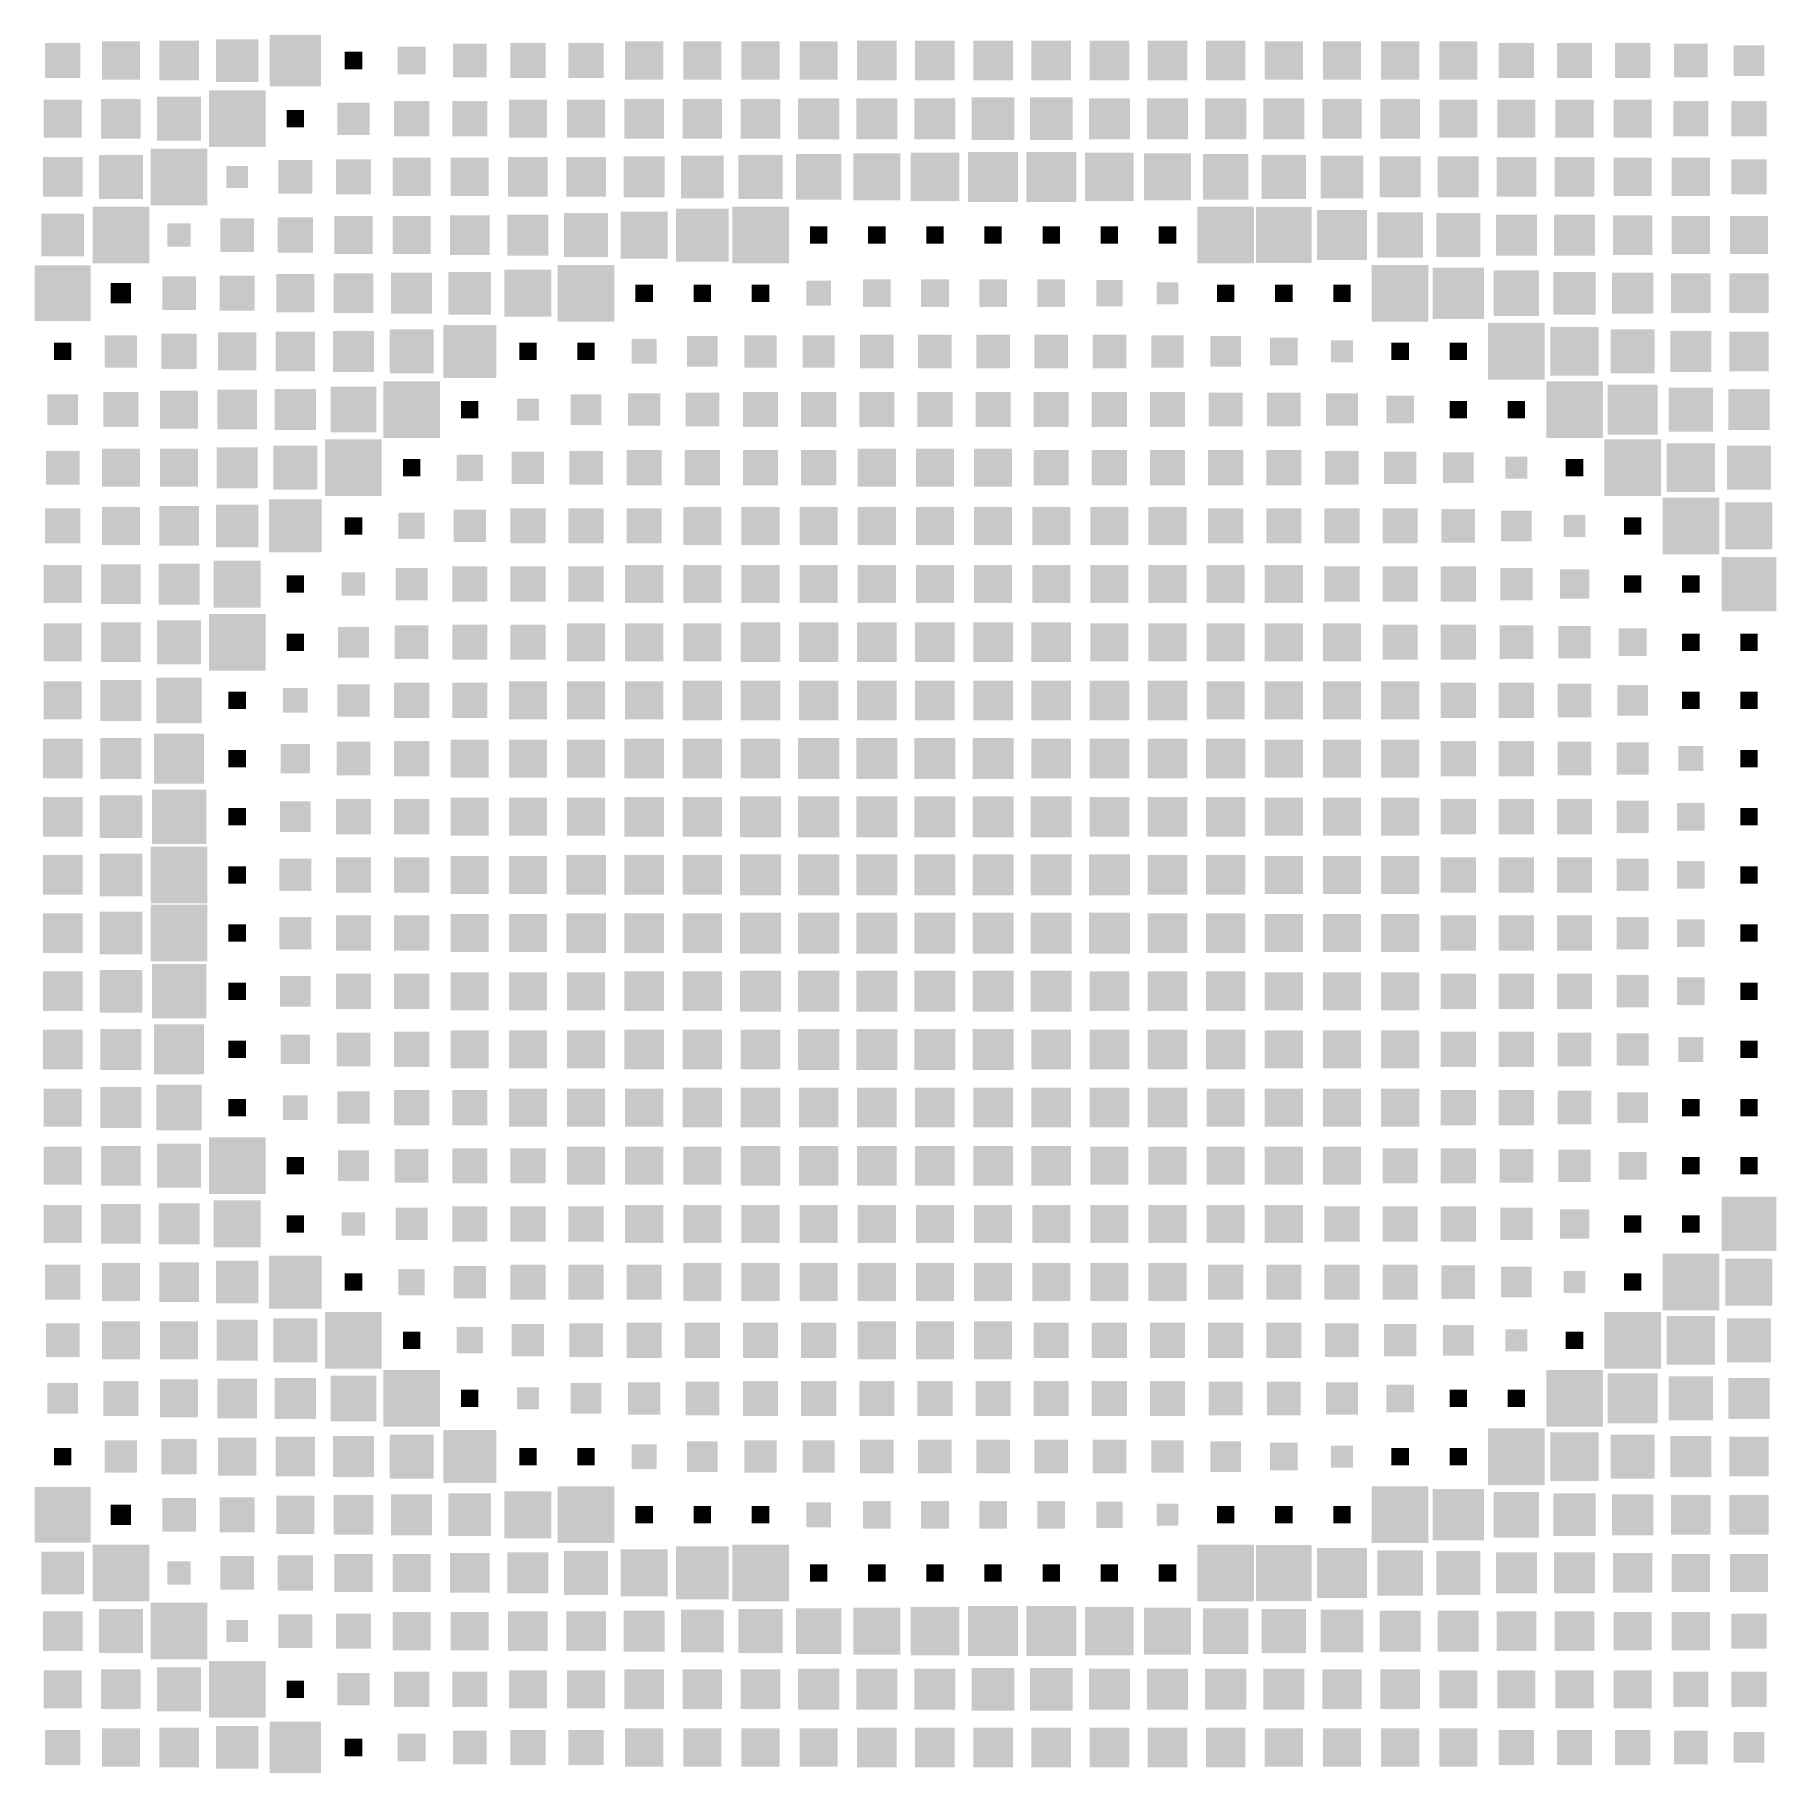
# Model space of a CAD drawing. Header units: millimetres. Extents: x 0 to 300, y 1 to 299.
import ezdxf

# ---------------------------------------------------------------- set-up
doc = ezdxf.new("R2010")
doc.units = ezdxf.units.MM

msp = doc.modelspace()

# ---------------------------------------------------------------- linework, layer by layer
for points in [[(1.976, 291.976), (1.976, 298.024), (8.024, 291.976), (8.024, 298.024)], [(11.722, 291.722), (11.722, 298.278), (18.278, 291.722), (18.278, 298.278)], [(21.595, 291.595), (21.595, 298.405), (28.405, 291.595), (28.405, 298.405)], [(31.341, 291.341), (31.341, 298.659), (38.659, 291.341), (38.659, 298.659)], [(40.579, 290.579), (40.579, 299.421), (49.421, 290.579), (49.421, 299.421)], [(53.5, 293.5), (53.5, 296.5), (56.5, 293.5), (56.5, 296.5)], [(62.611, 292.611), (62.611, 297.389), (67.389, 292.611), (67.389, 297.389)], [(72.103, 292.103), (72.103, 297.897), (77.897, 292.103), (77.897, 297.897)], [(81.976, 291.976), (81.976, 298.024), (88.024, 291.976), (88.024, 298.024)], [(91.976, 291.976), (91.976, 298.024), (98.024, 291.976), (98.024, 298.024)], [(101.722, 291.722), (101.722, 298.278), (108.278, 291.722), (108.278, 298.278)], [(111.722, 291.722), (111.722, 298.278), (118.278, 291.722), (118.278, 298.278)], [(121.722, 291.722), (121.722, 298.278), (128.278, 291.722), (128.278, 298.278)], [(131.722, 291.722), (131.722, 298.278), (138.278, 291.722), (138.278, 298.278)], [(141.595, 291.595), (141.595, 298.405), (148.405, 291.595), (148.405, 298.405)], [(151.595, 291.595), (151.595, 298.405), (158.405, 291.595), (158.405, 298.405)], [(161.595, 291.595), (161.595, 298.405), (168.405, 291.595), (168.405, 298.405)], [(171.595, 291.595), (171.595, 298.405), (178.405, 291.595), (178.405, 298.405)], [(181.595, 291.595), (181.595, 298.405), (188.405, 291.595), (188.405, 298.405)], [(191.595, 291.595), (191.595, 298.405), (198.405, 291.595), (198.405, 298.405)], [(201.595, 291.595), (201.595, 298.405), (208.405, 291.595), (208.405, 298.405)], [(211.722, 291.722), (211.722, 298.278), (218.278, 291.722), (218.278, 298.278)], [(221.722, 291.722), (221.722, 298.278), (228.278, 291.722), (228.278, 298.278)], [(231.722, 291.722), (231.722, 298.278), (238.278, 291.722), (238.278, 298.278)], [(241.722, 291.722), (241.722, 298.278), (248.278, 291.722), (248.278, 298.278)], [(251.976, 291.976), (251.976, 298.024), (258.024, 291.976), (258.024, 298.024)], [(261.976, 291.976), (261.976, 298.024), (268.024, 291.976), (268.024, 298.024)], [(271.976, 291.976), (271.976, 298.024), (278.024, 291.976), (278.024, 298.024)], [(282.103, 292.103), (282.103, 297.897), (287.897, 292.103), (287.897, 297.897)], [(292.357, 292.357), (292.357, 297.643), (297.643, 292.357), (297.643, 297.643)], [(1.722, 281.722), (1.722, 288.278), (8.278, 281.722), (8.278, 288.278)], [(11.595, 281.595), (11.595, 288.405), (18.405, 281.595), (18.405, 288.405)], [(21.214, 281.214), (21.214, 288.786), (28.786, 281.214), (28.786, 288.786)], [(30.127, 280.127), (30.127, 289.873), (39.873, 280.127), (39.873, 289.873)], [(52.23, 282.23), (52.23, 287.77), (57.77, 282.23), (57.77, 287.77)], [(61.976, 281.976), (61.976, 288.024), (68.024, 281.976), (68.024, 288.024)], [(71.976, 281.976), (71.976, 288.024), (78.024, 281.976), (78.024, 288.024)], [(81.722, 281.722), (81.722, 288.278), (88.278, 281.722), (88.278, 288.278)], [(91.722, 281.722), (91.722, 288.278), (98.278, 281.722), (98.278, 288.278)], [(101.595, 281.595), (101.595, 288.405), (108.405, 281.595), (108.405, 288.405)], [(111.595, 281.595), (111.595, 288.405), (118.405, 281.595), (118.405, 288.405)], [(121.595, 281.595), (121.595, 288.405), (128.405, 281.595), (128.405, 288.405)], [(131.468, 281.468), (131.468, 288.532), (138.532, 281.468), (138.532, 288.532)], [(141.468, 281.468), (141.468, 288.532), (148.532, 281.468), (148.532, 288.532)], [(151.468, 281.468), (151.468, 288.532), (158.532, 281.468), (158.532, 288.532)], [(161.341, 281.341), (161.341, 288.659), (168.659, 281.341), (168.659, 288.659)], [(171.341, 281.341), (171.341, 288.659), (178.659, 281.341), (178.659, 288.659)], [(181.468, 281.468), (181.468, 288.532), (188.532, 281.468), (188.532, 288.532)], [(191.468, 281.468), (191.468, 288.532), (198.532, 281.468), (198.532, 288.532)], [(201.468, 281.468), (201.468, 288.532), (208.532, 281.468), (208.532, 288.532)], [(211.468, 281.468), (211.468, 288.532), (218.532, 281.468), (218.532, 288.532)], [(221.595, 281.595), (221.595, 288.405), (228.405, 281.595), (228.405, 288.405)], [(231.595, 281.595), (231.595, 288.405), (238.405, 281.595), (238.405, 288.405)], [(241.722, 281.722), (241.722, 288.278), (248.278, 281.722), (248.278, 288.278)], [(251.722, 281.722), (251.722, 288.278), (258.278, 281.722), (258.278, 288.278)], [(261.722, 281.722), (261.722, 288.278), (268.278, 281.722), (268.278, 288.278)], [(271.722, 281.722), (271.722, 288.278), (278.278, 281.722), (278.278, 288.278)], [(281.976, 281.976), (281.976, 288.024), (288.024, 281.976), (288.024, 288.024)], [(291.976, 281.976), (291.976, 288.024), (298.024, 281.976), (298.024, 288.024)], [(43.5, 283.5), (43.5, 286.5), (46.5, 283.5), (46.5, 286.5)], [(11.214, 271.214), (11.214, 278.786), (18.786, 271.214), (18.786, 278.786)], [(20.127, 270.127), (20.127, 279.873), (29.873, 270.127), (29.873, 279.873)], [(101.468, 271.468), (101.468, 278.532), (108.532, 271.468), (108.532, 278.532)], [(111.341, 271.341), (111.341, 278.659), (118.659, 271.341), (118.659, 278.659)], [(121.214, 271.214), (121.214, 278.786), (128.786, 271.214), (128.786, 278.786)], [(131.087, 271.087), (131.087, 278.913), (138.913, 271.087), (138.913, 278.913)], [(140.96, 270.96), (140.96, 279.04), (149.04, 270.96), (149.04, 279.04)], [(150.833, 270.833), (150.833, 279.167), (159.167, 270.833), (159.167, 279.167)], [(160.706, 270.706), (160.706, 279.294), (169.294, 270.706), (169.294, 279.294)], [(170.706, 270.706), (170.706, 279.294), (179.294, 270.706), (179.294, 279.294)], [(180.833, 270.833), (180.833, 279.167), (189.167, 270.833), (189.167, 279.167)], [(190.96, 270.96), (190.96, 279.04), (199.04, 270.96), (199.04, 279.04)], [(201.087, 271.087), (201.087, 278.913), (208.913, 271.087), (208.913, 278.913)], [(211.214, 271.214), (211.214, 278.786), (218.786, 271.214), (218.786, 278.786)], [(221.341, 271.341), (221.341, 278.659), (228.659, 271.341), (228.659, 278.659)], [(231.468, 271.468), (231.468, 278.532), (238.532, 271.468), (238.532, 278.532)], [(241.468, 271.468), (241.468, 278.532), (248.532, 271.468), (248.532, 278.532)], [(1.595, 271.595), (1.595, 278.405), (8.405, 271.595), (8.405, 278.405)], [(33.119, 273.119), (33.119, 276.881), (36.881, 273.119), (36.881, 276.881)], [(42.103, 272.103), (42.103, 277.897), (47.897, 272.103), (47.897, 277.897)], [(51.976, 271.976), (51.976, 278.024), (58.024, 271.976), (58.024, 278.024)], [(61.722, 271.722), (61.722, 278.278), (68.278, 271.722), (68.278, 278.278)], [(71.722, 271.722), (71.722, 278.278), (78.278, 271.722), (78.278, 278.278)], [(81.595, 271.595), (81.595, 278.405), (88.405, 271.595), (88.405, 278.405)], [(91.595, 271.595), (91.595, 278.405), (98.405, 271.595), (98.405, 278.405)], [(251.595, 271.595), (251.595, 278.405), (258.405, 271.595), (258.405, 278.405)], [(261.595, 271.595), (261.595, 278.405), (268.405, 271.595), (268.405, 278.405)], [(271.722, 271.722), (271.722, 278.278), (278.278, 271.722), (278.278, 278.278)], [(281.722, 271.722), (281.722, 278.278), (288.278, 271.722), (288.278, 278.278)], [(291.976, 271.976), (291.976, 278.024), (298.024, 271.976), (298.024, 278.024)], [(10.127, 260.127), (10.127, 269.873), (19.873, 260.127), (19.873, 269.873)], [(110.452, 260.452), (110.452, 269.548), (119.548, 260.452), (119.548, 269.548)], [(120.127, 260.127), (120.127, 269.873), (129.873, 260.127), (129.873, 269.873)], [(200.127, 260.127), (200.127, 269.873), (209.873, 260.127), (209.873, 269.873)], [(210.203, 260.204), (210.203, 269.796), (219.797, 260.204), (219.797, 269.796)], [(1.341, 261.341), (1.341, 268.659), (8.659, 261.341), (8.659, 268.659)], [(22.992, 262.992), (22.992, 267.008), (27.008, 262.992), (27.008, 267.008)], [(32.103, 262.103), (32.103, 267.897), (37.897, 262.103), (37.897, 267.897)], [(41.976, 261.976), (41.976, 268.024), (48.024, 261.976), (48.024, 268.024)], [(51.722, 261.722), (51.722, 268.278), (58.278, 261.722), (58.278, 268.278)], [(61.722, 261.722), (61.722, 268.278), (68.278, 261.722), (68.278, 268.278)], [(71.595, 261.595), (71.595, 268.405), (78.405, 261.595), (78.405, 268.405)], [(81.468, 261.468), (81.468, 268.532), (88.532, 261.468), (88.532, 268.532)], [(91.214, 261.214), (91.214, 268.786), (98.786, 261.214), (98.786, 268.786)], [(100.96, 260.96), (100.96, 269.04), (109.04, 260.96), (109.04, 269.04)], [(220.706, 260.706), (220.706, 269.294), (229.294, 260.706), (229.294, 269.294)], [(231.087, 261.087), (231.087, 268.913), (238.913, 261.087), (238.913, 268.913)], [(241.214, 261.214), (241.214, 268.786), (248.786, 261.214), (248.786, 268.786)], [(251.468, 261.468), (251.468, 268.532), (258.532, 261.468), (258.532, 268.532)], [(261.468, 261.468), (261.468, 268.532), (268.532, 261.468), (268.532, 268.532)], [(271.595, 261.595), (271.595, 268.405), (278.405, 261.595), (278.405, 268.405)], [(281.722, 261.722), (281.722, 268.278), (288.278, 261.722), (288.278, 268.278)], [(291.722, 261.722), (291.722, 268.278), (298.278, 261.722), (298.278, 268.278)], [(133.5, 263.5), (133.5, 266.5), (136.5, 263.5), (136.5, 266.5)], [(143.5, 263.5), (143.5, 266.5), (146.5, 263.5), (146.5, 266.5)], [(153.5, 263.5), (153.5, 266.5), (156.5, 263.5), (156.5, 266.5)], [(163.5, 263.5), (163.5, 266.5), (166.5, 263.5), (166.5, 266.5)], [(173.5, 263.5), (173.5, 266.5), (176.5, 263.5), (176.5, 266.5)], [(183.5, 263.5), (183.5, 266.5), (186.5, 263.5), (186.5, 266.5)], [(193.5, 263.5), (193.5, 266.5), (196.5, 263.5), (196.5, 266.5)], [(0.198, 250.198), (0.198, 259.802), (9.802, 250.198), (9.802, 259.802)], [(22.103, 252.103), (22.103, 257.897), (27.897, 252.103), (27.897, 257.897)], [(31.976, 251.976), (31.976, 258.024), (38.024, 251.976), (38.024, 258.024)], [(41.722, 251.722), (41.722, 258.278), (48.278, 251.722), (48.278, 258.278)], [(51.595, 251.595), (51.595, 258.405), (58.405, 251.595), (58.405, 258.405)], [(61.468, 251.468), (61.468, 258.532), (68.532, 251.468), (68.532, 258.532)], [(71.341, 251.341), (71.341, 258.659), (78.659, 251.341), (78.659, 258.659)], [(80.96, 250.96), (80.96, 259.04), (89.04, 250.96), (89.04, 259.04)], [(90.127, 250.127), (90.127, 259.873), (99.873, 250.127), (99.873, 259.873)], [(230.127, 250.127), (230.127, 259.873), (239.873, 250.127), (239.873, 259.873)], [(240.579, 250.579), (240.579, 259.421), (249.421, 250.579), (249.421, 259.421)], [(251.087, 251.087), (251.087, 258.913), (258.913, 251.087), (258.913, 258.913)], [(261.341, 251.341), (261.341, 258.659), (268.659, 251.341), (268.659, 258.659)], [(271.468, 251.468), (271.468, 258.532), (278.532, 251.468), (278.532, 258.532)], [(281.595, 251.595), (281.595, 258.405), (288.405, 251.595), (288.405, 258.405)], [(291.595, 251.595), (291.595, 258.405), (298.405, 251.595), (298.405, 258.405)], [(13.246, 253.246), (13.246, 256.754), (16.754, 253.246), (16.754, 256.754)], [(103.5, 253.5), (103.5, 256.5), (106.5, 253.5), (106.5, 256.5)], [(113.5, 253.5), (113.5, 256.5), (116.5, 253.5), (116.5, 256.5)], [(123.5, 253.5), (123.5, 256.5), (126.5, 253.5), (126.5, 256.5)], [(132.865, 252.865), (132.865, 257.135), (137.135, 252.865), (137.135, 257.135)], [(142.611, 252.611), (142.611, 257.389), (147.389, 252.611), (147.389, 257.389)], [(152.611, 252.611), (152.611, 257.389), (157.389, 252.611), (157.389, 257.389)], [(162.611, 252.611), (162.611, 257.389), (167.389, 252.611), (167.389, 257.389)], [(172.611, 252.611), (172.611, 257.389), (177.389, 252.611), (177.389, 257.389)], [(182.738, 252.738), (182.738, 257.262), (187.262, 252.738), (187.262, 257.262)], [(193.119, 253.119), (193.119, 256.881), (196.881, 253.119), (196.881, 256.881)], [(203.5, 253.5), (203.5, 256.5), (206.5, 253.5), (206.5, 256.5)], [(213.5, 253.5), (213.5, 256.5), (216.5, 253.5), (216.5, 256.5)], [(223.5, 253.5), (223.5, 256.5), (226.5, 253.5), (226.5, 256.5)], [(61.214, 241.214), (61.214, 248.786), (68.786, 241.214), (68.786, 248.786)], [(70.452, 240.452), (70.452, 249.548), (79.548, 240.452), (79.548, 249.548)], [(250.127, 240.127), (250.127, 249.873), (259.873, 240.127), (259.873, 249.873)], [(260.833, 240.833), (260.833, 249.167), (269.167, 240.833), (269.167, 249.167)], [(271.214, 241.214), (271.214, 248.786), (278.786, 241.214), (278.786, 248.786)], [(3.5, 243.5), (3.5, 246.5), (6.5, 243.5), (6.5, 246.5)], [(12.23, 242.23), (12.23, 247.77), (17.77, 242.23), (17.77, 247.77)], [(21.976, 241.976), (21.976, 248.024), (28.024, 241.976), (28.024, 248.024)], [(31.722, 241.722), (31.722, 248.278), (38.278, 241.722), (38.278, 248.278)], [(41.595, 241.595), (41.595, 248.405), (48.405, 241.595), (48.405, 248.405)], [(51.468, 241.468), (51.468, 248.532), (58.532, 241.468), (58.532, 248.532)], [(83.5, 243.5), (83.5, 246.5), (86.5, 243.5), (86.5, 246.5)], [(93.5, 243.5), (93.5, 246.5), (96.5, 243.5), (96.5, 246.5)], [(102.865, 242.865), (102.865, 247.135), (107.135, 242.865), (107.135, 247.135)], [(112.357, 242.357), (112.357, 247.643), (117.643, 242.357), (117.643, 247.643)], [(122.23, 242.23), (122.23, 247.77), (127.77, 242.23), (127.77, 247.77)], [(132.23, 242.23), (132.23, 247.77), (137.77, 242.23), (137.77, 247.77)], [(142.103, 242.103), (142.103, 247.897), (147.897, 242.103), (147.897, 247.897)], [(152.103, 242.103), (152.103, 247.897), (157.897, 242.103), (157.897, 247.897)], [(162.103, 242.103), (162.103, 247.897), (167.897, 242.103), (167.897, 247.897)], [(172.103, 242.103), (172.103, 247.897), (177.897, 242.103), (177.897, 247.897)], [(182.103, 242.103), (182.103, 247.897), (187.897, 242.103), (187.897, 247.897)], [(192.23, 242.23), (192.23, 247.77), (197.77, 242.23), (197.77, 247.77)], [(202.357, 242.357), (202.357, 247.643), (207.643, 242.357), (207.643, 247.643)], [(212.611, 242.611), (212.611, 247.389), (217.389, 242.611), (217.389, 247.389)], [(223.119, 243.119), (223.119, 246.881), (226.881, 243.119), (226.881, 246.881)], [(233.5, 243.5), (233.5, 246.5), (236.5, 243.5), (236.5, 246.5)], [(243.5, 243.5), (243.5, 246.5), (246.5, 243.5), (246.5, 246.5)], [(281.468, 241.468), (281.468, 248.532), (288.532, 241.468), (288.532, 248.532)], [(291.595, 241.595), (291.595, 248.405), (298.405, 241.595), (298.405, 248.405)], [(60.127, 230.127), (60.127, 239.873), (69.873, 230.127), (69.873, 239.873)], [(260.127, 230.127), (260.127, 239.873), (269.873, 230.127), (269.873, 239.873)], [(2.357, 232.357), (2.357, 237.643), (7.643, 232.357), (7.643, 237.643)], [(11.976, 231.976), (11.976, 238.024), (18.024, 231.976), (18.024, 238.024)], [(21.722, 231.722), (21.722, 238.278), (28.278, 231.722), (28.278, 238.278)], [(31.595, 231.595), (31.595, 238.405), (38.405, 231.595), (38.405, 238.405)], [(41.468, 231.468), (41.468, 238.532), (48.532, 231.468), (48.532, 238.532)], [(51.087, 231.087), (51.087, 238.913), (58.913, 231.087), (58.913, 238.913)], [(83.119, 233.119), (83.119, 236.881), (86.881, 233.119), (86.881, 236.881)], [(92.357, 232.357), (92.357, 237.643), (97.643, 232.357), (97.643, 237.643)], [(102.23, 232.23), (102.23, 237.77), (107.77, 232.23), (107.77, 237.77)], [(112.103, 232.103), (112.103, 237.897), (117.897, 232.103), (117.897, 237.897)], [(121.976, 231.976), (121.976, 238.024), (128.024, 231.976), (128.024, 238.024)], [(131.976, 231.976), (131.976, 238.024), (138.024, 231.976), (138.024, 238.024)], [(141.976, 231.976), (141.976, 238.024), (148.024, 231.976), (148.024, 238.024)], [(151.976, 231.976), (151.976, 238.024), (158.024, 231.976), (158.024, 238.024)], [(161.976, 231.976), (161.976, 238.024), (168.024, 231.976), (168.024, 238.024)], [(171.976, 231.976), (171.976, 238.024), (178.024, 231.976), (178.024, 238.024)], [(181.976, 231.976), (181.976, 238.024), (188.024, 231.976), (188.024, 238.024)], [(191.976, 231.976), (191.976, 238.024), (198.024, 231.976), (198.024, 238.024)], [(202.103, 232.103), (202.103, 237.897), (207.897, 232.103), (207.897, 237.897)], [(212.103, 232.103), (212.103, 237.897), (217.897, 232.103), (217.897, 237.897)], [(222.23, 232.23), (222.23, 237.77), (227.77, 232.23), (227.77, 237.77)], [(232.611, 232.611), (232.611, 237.389), (237.389, 232.611), (237.389, 237.389)], [(270.706, 230.706), (270.706, 239.294), (279.294, 230.706), (279.294, 239.294)], [(281.214, 231.214), (281.214, 238.786), (288.786, 231.214), (288.786, 238.786)], [(291.468, 231.468), (291.468, 238.532), (298.532, 231.468), (298.532, 238.532)], [(73.5, 233.5), (73.5, 236.5), (76.5, 233.5), (76.5, 236.5)], [(243.5, 233.5), (243.5, 236.5), (246.5, 233.5), (246.5, 236.5)], [(253.5, 233.5), (253.5, 236.5), (256.5, 233.5), (256.5, 236.5)], [(2.103, 222.103), (2.103, 227.897), (7.897, 222.103), (7.897, 227.897)], [(11.722, 221.722), (11.722, 228.278), (18.278, 221.722), (18.278, 228.278)], [(21.722, 221.722), (21.722, 228.278), (28.278, 221.722), (28.278, 228.278)], [(31.468, 221.468), (31.468, 228.532), (38.532, 221.468), (38.532, 228.532)], [(41.214, 221.214), (41.214, 228.786), (48.786, 221.214), (48.786, 228.786)], [(50.127, 220.127), (50.127, 229.873), (59.873, 220.127), (59.873, 229.873)], [(82.23, 222.23), (82.23, 227.77), (87.77, 222.23), (87.77, 227.77)], [(92.103, 222.103), (92.103, 227.897), (97.897, 222.103), (97.897, 227.897)], [(101.976, 221.976), (101.976, 228.024), (108.024, 221.976), (108.024, 228.024)], [(111.976, 221.976), (111.976, 228.024), (118.024, 221.976), (118.024, 228.024)], [(121.976, 221.976), (121.976, 228.024), (128.024, 221.976), (128.024, 228.024)], [(131.976, 221.976), (131.976, 228.024), (138.024, 221.976), (138.024, 228.024)], [(141.722, 221.722), (141.722, 228.278), (148.278, 221.722), (148.278, 228.278)], [(151.722, 221.722), (151.722, 228.278), (158.278, 221.722), (158.278, 228.278)], [(161.722, 221.722), (161.722, 228.278), (168.278, 221.722), (168.278, 228.278)], [(171.976, 221.976), (171.976, 228.024), (178.024, 221.976), (178.024, 228.024)], [(181.976, 221.976), (181.976, 228.024), (188.024, 221.976), (188.024, 228.024)], [(191.976, 221.976), (191.976, 228.024), (198.024, 221.976), (198.024, 228.024)], [(201.976, 221.976), (201.976, 228.024), (208.024, 221.976), (208.024, 228.024)], [(211.976, 221.976), (211.976, 228.024), (218.024, 221.976), (218.024, 228.024)], [(222.103, 222.103), (222.103, 227.897), (227.897, 222.103), (227.897, 227.897)], [(232.23, 222.23), (232.23, 227.77), (237.77, 222.23), (237.77, 227.77)], [(242.357, 222.357), (242.357, 227.643), (247.643, 222.357), (247.643, 227.643)], [(270.127, 220.127), (270.127, 229.873), (279.873, 220.127), (279.873, 229.873)], [(280.833, 220.833), (280.833, 229.167), (289.167, 220.833), (289.167, 229.167)], [(291.214, 221.214), (291.214, 228.786), (298.786, 221.214), (298.786, 228.786)], [(63.5, 223.5), (63.5, 226.5), (66.5, 223.5), (66.5, 226.5)], [(72.738, 222.738), (72.738, 227.262), (77.262, 222.738), (77.262, 227.262)], [(253.119, 223.119), (253.119, 226.881), (256.881, 223.119), (256.881, 226.881)], [(263.5, 223.5), (263.5, 226.5), (266.5, 223.5), (266.5, 226.5)], [(31.341, 211.341), (31.341, 218.659), (38.659, 211.341), (38.659, 218.659)], [(40.452, 210.452), (40.452, 219.548), (49.548, 210.452), (49.548, 219.548)], [(280.127, 210.127), (280.127, 219.873), (289.873, 210.127), (289.873, 219.873)], [(290.96, 210.96), (290.96, 219.04), (299.04, 210.96), (299.04, 219.04)], [(1.976, 211.976), (1.976, 218.024), (8.024, 211.976), (8.024, 218.024)], [(11.722, 211.722), (11.722, 218.278), (18.278, 211.722), (18.278, 218.278)], [(21.595, 211.595), (21.595, 218.405), (28.405, 211.595), (28.405, 218.405)], [(53.5, 213.5), (53.5, 216.5), (56.5, 213.5), (56.5, 216.5)], [(62.738, 212.738), (62.738, 217.262), (67.262, 212.738), (67.262, 217.262)], [(72.23, 212.23), (72.23, 217.77), (77.77, 212.23), (77.77, 217.77)], [(81.976, 211.976), (81.976, 218.024), (88.024, 211.976), (88.024, 218.024)], [(91.976, 211.976), (91.976, 218.024), (98.024, 211.976), (98.024, 218.024)], [(101.976, 211.976), (101.976, 218.024), (108.024, 211.976), (108.024, 218.024)], [(111.722, 211.722), (111.722, 218.278), (118.278, 211.722), (118.278, 218.278)], [(121.722, 211.722), (121.722, 218.278), (128.278, 211.722), (128.278, 218.278)], [(131.722, 211.722), (131.722, 218.278), (138.278, 211.722), (138.278, 218.278)], [(141.722, 211.722), (141.722, 218.278), (148.278, 211.722), (148.278, 218.278)], [(151.722, 211.722), (151.722, 218.278), (158.278, 211.722), (158.278, 218.278)], [(161.722, 211.722), (161.722, 218.278), (168.278, 211.722), (168.278, 218.278)], [(171.722, 211.722), (171.722, 218.278), (178.278, 211.722), (178.278, 218.278)], [(181.722, 211.722), (181.722, 218.278), (188.278, 211.722), (188.278, 218.278)], [(191.722, 211.722), (191.722, 218.278), (198.278, 211.722), (198.278, 218.278)], [(201.976, 211.976), (201.976, 218.024), (208.024, 211.976), (208.024, 218.024)], [(211.976, 211.976), (211.976, 218.024), (218.024, 211.976), (218.024, 218.024)], [(221.976, 211.976), (221.976, 218.024), (228.024, 211.976), (228.024, 218.024)], [(231.976, 211.976), (231.976, 218.024), (238.024, 211.976), (238.024, 218.024)], [(242.103, 212.103), (242.103, 217.897), (247.897, 212.103), (247.897, 217.897)], [(252.357, 212.357), (252.357, 217.643), (257.643, 212.357), (257.643, 217.643)], [(263.119, 213.119), (263.119, 216.881), (266.881, 213.119), (266.881, 216.881)], [(273.5, 213.5), (273.5, 216.5), (276.5, 213.5), (276.5, 216.5)], [(290.325, 200.325), (290.325, 209.675), (299.675, 200.325), (299.675, 209.675)], [(1.722, 201.722), (1.722, 208.278), (8.278, 201.722), (8.278, 208.278)], [(11.595, 201.595), (11.595, 208.405), (18.405, 201.595), (18.405, 208.405)], [(21.468, 201.468), (21.468, 208.532), (28.532, 201.468), (28.532, 208.532)], [(30.96, 200.96), (30.96, 209.04), (39.04, 200.96), (39.04, 209.04)], [(52.992, 202.992), (52.992, 207.008), (57.008, 202.992), (57.008, 207.008)], [(62.23, 202.23), (62.23, 207.77), (67.77, 202.23), (67.77, 207.77)], [(71.976, 201.976), (71.976, 208.024), (78.024, 201.976), (78.024, 208.024)], [(81.976, 201.976), (81.976, 208.024), (88.024, 201.976), (88.024, 208.024)], [(91.976, 201.976), (91.976, 208.024), (98.024, 201.976), (98.024, 208.024)], [(101.722, 201.722), (101.722, 208.278), (108.278, 201.722), (108.278, 208.278)], [(111.722, 201.722), (111.722, 208.278), (118.278, 201.722), (118.278, 208.278)], [(121.722, 201.722), (121.722, 208.278), (128.278, 201.722), (128.278, 208.278)], [(131.722, 201.722), (131.722, 208.278), (138.278, 201.722), (138.278, 208.278)], [(141.722, 201.722), (141.722, 208.278), (148.278, 201.722), (148.278, 208.278)], [(151.722, 201.722), (151.722, 208.278), (158.278, 201.722), (158.278, 208.278)], [(161.722, 201.722), (161.722, 208.278), (168.278, 201.722), (168.278, 208.278)], [(171.722, 201.722), (171.722, 208.278), (178.278, 201.722), (178.278, 208.278)], [(181.722, 201.722), (181.722, 208.278), (188.278, 201.722), (188.278, 208.278)], [(191.722, 201.722), (191.722, 208.278), (198.278, 201.722), (198.278, 208.278)], [(201.722, 201.722), (201.722, 208.278), (208.278, 201.722), (208.278, 208.278)], [(211.722, 201.722), (211.722, 208.278), (218.278, 201.722), (218.278, 208.278)], [(221.976, 201.976), (221.976, 208.024), (228.024, 201.976), (228.024, 208.024)], [(231.976, 201.976), (231.976, 208.024), (238.024, 201.976), (238.024, 208.024)], [(241.976, 201.976), (241.976, 208.024), (248.024, 201.976), (248.024, 208.024)], [(252.23, 202.23), (252.23, 207.77), (257.77, 202.23), (257.77, 207.77)], [(262.484, 202.484), (262.484, 207.516), (267.516, 202.484), (267.516, 207.516)], [(43.5, 203.5), (43.5, 206.5), (46.5, 203.5), (46.5, 206.5)], [(273.5, 203.5), (273.5, 206.5), (276.5, 203.5), (276.5, 206.5)], [(283.5, 203.5), (283.5, 206.5), (286.5, 203.5), (286.5, 206.5)], [(1.722, 191.722), (1.722, 198.278), (8.278, 191.722), (8.278, 198.278)], [(11.595, 191.595), (11.595, 198.405), (18.405, 191.595), (18.405, 198.405)], [(21.214, 191.214), (21.214, 198.786), (28.786, 191.214), (28.786, 198.786)], [(30.127, 190.127), (30.127, 199.873), (39.873, 190.127), (39.873, 199.873)], [(62.103, 192.103), (62.103, 197.897), (67.897, 192.103), (67.897, 197.897)], [(71.976, 191.976), (71.976, 198.024), (78.024, 191.976), (78.024, 198.024)], [(81.976, 191.976), (81.976, 198.024), (88.024, 191.976), (88.024, 198.024)], [(91.722, 191.722), (91.722, 198.278), (98.278, 191.722), (98.278, 198.278)], [(101.722, 191.722), (101.722, 198.278), (108.278, 191.722), (108.278, 198.278)], [(111.722, 191.722), (111.722, 198.278), (118.278, 191.722), (118.278, 198.278)], [(121.595, 191.595), (121.595, 198.405), (128.405, 191.595), (128.405, 198.405)], [(131.595, 191.595), (131.595, 198.405), (138.405, 191.595), (138.405, 198.405)], [(141.595, 191.595), (141.595, 198.405), (148.405, 191.595), (148.405, 198.405)], [(151.595, 191.595), (151.595, 198.405), (158.405, 191.595), (158.405, 198.405)], [(161.595, 191.595), (161.595, 198.405), (168.405, 191.595), (168.405, 198.405)], [(171.595, 191.595), (171.595, 198.405), (178.405, 191.595), (178.405, 198.405)], [(181.722, 191.722), (181.722, 198.278), (188.278, 191.722), (188.278, 198.278)], [(191.722, 191.722), (191.722, 198.278), (198.278, 191.722), (198.278, 198.278)], [(201.722, 191.722), (201.722, 198.278), (208.278, 191.722), (208.278, 198.278)], [(211.722, 191.722), (211.722, 198.278), (218.278, 191.722), (218.278, 198.278)], [(221.722, 191.722), (221.722, 198.278), (228.278, 191.722), (228.278, 198.278)], [(231.976, 191.976), (231.976, 198.024), (238.024, 191.976), (238.024, 198.024)], [(241.976, 191.976), (241.976, 198.024), (248.024, 191.976), (248.024, 198.024)], [(252.103, 192.103), (252.103, 197.897), (257.897, 192.103), (257.897, 197.897)], [(262.23, 192.23), (262.23, 197.77), (267.77, 192.23), (267.77, 197.77)], [(43.5, 193.5), (43.5, 196.5), (46.5, 193.5), (46.5, 196.5)], [(52.357, 192.357), (52.357, 197.643), (57.643, 192.357), (57.643, 197.643)], [(272.611, 192.611), (272.611, 197.389), (277.389, 192.611), (277.389, 197.389)], [(283.5, 193.5), (283.5, 196.5), (286.5, 193.5), (286.5, 196.5)], [(293.5, 193.5), (293.5, 196.5), (296.5, 193.5), (296.5, 196.5)], [(21.087, 181.087), (21.087, 188.913), (28.913, 181.087), (28.913, 188.913)], [(1.722, 181.722), (1.722, 188.278), (8.278, 181.722), (8.278, 188.278)], [(11.468, 181.468), (11.468, 188.532), (18.532, 181.468), (18.532, 188.532)], [(33.5, 183.5), (33.5, 186.5), (36.5, 183.5), (36.5, 186.5)], [(42.865, 182.865), (42.865, 187.135), (47.135, 182.865), (47.135, 187.135)], [(52.23, 182.23), (52.23, 187.77), (57.77, 182.23), (57.77, 187.77)], [(61.976, 181.976), (61.976, 188.024), (68.024, 181.976), (68.024, 188.024)], [(71.976, 181.976), (71.976, 188.024), (78.024, 181.976), (78.024, 188.024)], [(81.722, 181.722), (81.722, 188.278), (88.278, 181.722), (88.278, 188.278)], [(91.722, 181.722), (91.722, 188.278), (98.278, 181.722), (98.278, 188.278)], [(101.722, 181.722), (101.722, 188.278), (108.278, 181.722), (108.278, 188.278)], [(111.595, 181.595), (111.595, 188.405), (118.405, 181.595), (118.405, 188.405)], [(121.595, 181.595), (121.595, 188.405), (128.405, 181.595), (128.405, 188.405)], [(131.595, 181.595), (131.595, 188.405), (138.405, 181.595), (138.405, 188.405)], [(141.595, 181.595), (141.595, 188.405), (148.405, 181.595), (148.405, 188.405)], [(151.595, 181.595), (151.595, 188.405), (158.405, 181.595), (158.405, 188.405)], [(161.595, 181.595), (161.595, 188.405), (168.405, 181.595), (168.405, 188.405)], [(171.595, 181.595), (171.595, 188.405), (178.405, 181.595), (178.405, 188.405)], [(181.595, 181.595), (181.595, 188.405), (188.405, 181.595), (188.405, 188.405)], [(191.595, 181.595), (191.595, 188.405), (198.405, 181.595), (198.405, 188.405)], [(201.722, 181.722), (201.722, 188.278), (208.278, 181.722), (208.278, 188.278)], [(211.722, 181.722), (211.722, 188.278), (218.278, 181.722), (218.278, 188.278)], [(221.722, 181.722), (221.722, 188.278), (228.278, 181.722), (228.278, 188.278)], [(231.722, 181.722), (231.722, 188.278), (238.278, 181.722), (238.278, 188.278)], [(241.976, 181.976), (241.976, 188.024), (248.024, 181.976), (248.024, 188.024)], [(251.976, 181.976), (251.976, 188.024), (258.024, 181.976), (258.024, 188.024)], [(262.103, 182.103), (262.103, 187.897), (267.897, 182.103), (267.897, 187.897)], [(272.357, 182.357), (272.357, 187.643), (277.643, 182.357), (277.643, 187.643)], [(283.5, 183.5), (283.5, 186.5), (286.5, 183.5), (286.5, 186.5)], [(293.5, 183.5), (293.5, 186.5), (296.5, 183.5), (296.5, 186.5)], [(1.595, 171.595), (1.595, 178.405), (8.405, 171.595), (8.405, 178.405)], [(11.468, 171.468), (11.468, 178.532), (18.532, 171.468), (18.532, 178.532)], [(20.706, 170.706), (20.706, 179.294), (29.294, 170.706), (29.294, 179.294)], [(42.484, 172.484), (42.484, 177.516), (47.516, 172.484), (47.516, 177.516)], [(52.103, 172.103), (52.103, 177.897), (57.897, 172.103), (57.897, 177.897)], [(61.976, 171.976), (61.976, 178.024), (68.024, 171.976), (68.024, 178.024)], [(71.722, 171.722), (71.722, 178.278), (78.278, 171.722), (78.278, 178.278)], [(81.722, 171.722), (81.722, 178.278), (88.278, 171.722), (88.278, 178.278)], [(91.722, 171.722), (91.722, 178.278), (98.278, 171.722), (98.278, 178.278)], [(101.595, 171.595), (101.595, 178.405), (108.405, 171.595), (108.405, 178.405)], [(111.595, 171.595), (111.595, 178.405), (118.405, 171.595), (118.405, 178.405)], [(121.595, 171.595), (121.595, 178.405), (128.405, 171.595), (128.405, 178.405)], [(131.468, 171.468), (131.468, 178.532), (138.532, 171.468), (138.532, 178.532)], [(141.468, 171.468), (141.468, 178.532), (148.532, 171.468), (148.532, 178.532)], [(151.468, 171.468), (151.468, 178.532), (158.532, 171.468), (158.532, 178.532)], [(161.468, 171.468), (161.468, 178.532), (168.532, 171.468), (168.532, 178.532)], [(171.595, 171.595), (171.595, 178.405), (178.405, 171.595), (178.405, 178.405)], [(181.595, 171.595), (181.595, 178.405), (188.405, 171.595), (188.405, 178.405)], [(191.595, 171.595), (191.595, 178.405), (198.405, 171.595), (198.405, 178.405)], [(201.595, 171.595), (201.595, 178.405), (208.405, 171.595), (208.405, 178.405)], [(211.722, 171.722), (211.722, 178.278), (218.278, 171.722), (218.278, 178.278)], [(221.722, 171.722), (221.722, 178.278), (228.278, 171.722), (228.278, 178.278)], [(231.722, 171.722), (231.722, 178.278), (238.278, 171.722), (238.278, 178.278)], [(241.976, 171.976), (241.976, 178.024), (248.024, 171.976), (248.024, 178.024)], [(251.976, 171.976), (251.976, 178.024), (258.024, 171.976), (258.024, 178.024)], [(262.103, 172.103), (262.103, 177.897), (267.897, 172.103), (267.897, 177.897)], [(272.23, 172.23), (272.23, 177.77), (277.77, 172.23), (277.77, 177.77)], [(282.865, 172.865), (282.865, 177.135), (287.135, 172.865), (287.135, 177.135)], [(33.5, 173.5), (33.5, 176.5), (36.5, 173.5), (36.5, 176.5)], [(293.5, 173.5), (293.5, 176.5), (296.5, 173.5), (296.5, 176.5)], [(1.595, 161.595), (1.595, 168.405), (8.405, 161.595), (8.405, 168.405)], [(11.341, 161.341), (11.341, 168.659), (18.659, 161.341), (18.659, 168.659)], [(20.325, 160.325), (20.325, 169.675), (29.675, 160.325), (29.675, 169.675)], [(51.976, 161.976), (51.976, 168.024), (58.024, 161.976), (58.024, 168.024)], [(61.976, 161.976), (61.976, 168.024), (68.024, 161.976), (68.024, 168.024)], [(71.722, 161.722), (71.722, 168.278), (78.278, 161.722), (78.278, 168.278)], [(81.722, 161.722), (81.722, 168.278), (88.278, 161.722), (88.278, 168.278)], [(91.722, 161.722), (91.722, 168.278), (98.278, 161.722), (98.278, 168.278)], [(101.595, 161.595), (101.595, 168.405), (108.405, 161.595), (108.405, 168.405)], [(111.595, 161.595), (111.595, 168.405), (118.405, 161.595), (118.405, 168.405)], [(121.468, 161.468), (121.468, 168.532), (128.532, 161.468), (128.532, 168.532)], [(131.468, 161.468), (131.468, 168.532), (138.532, 161.468), (138.532, 168.532)], [(141.468, 161.468), (141.468, 168.532), (148.532, 161.468), (148.532, 168.532)], [(151.468, 161.468), (151.468, 168.532), (158.532, 161.468), (158.532, 168.532)], [(161.468, 161.468), (161.468, 168.532), (168.532, 161.468), (168.532, 168.532)], [(171.468, 161.468), (171.468, 168.532), (178.532, 161.468), (178.532, 168.532)], [(181.595, 161.595), (181.595, 168.405), (188.405, 161.595), (188.405, 168.405)], [(191.595, 161.595), (191.595, 168.405), (198.405, 161.595), (198.405, 168.405)], [(201.595, 161.595), (201.595, 168.405), (208.405, 161.595), (208.405, 168.405)], [(211.722, 161.722), (211.722, 168.278), (218.278, 161.722), (218.278, 168.278)], [(221.722, 161.722), (221.722, 168.278), (228.278, 161.722), (228.278, 168.278)], [(231.722, 161.722), (231.722, 168.278), (238.278, 161.722), (238.278, 168.278)], [(241.976, 161.976), (241.976, 168.024), (248.024, 161.976), (248.024, 168.024)], [(251.976, 161.976), (251.976, 168.024), (258.024, 161.976), (258.024, 168.024)], [(261.976, 161.976), (261.976, 168.024), (268.024, 161.976), (268.024, 168.024)], [(272.23, 162.23), (272.23, 167.77), (277.77, 162.23), (277.77, 167.77)], [(33.5, 163.5), (33.5, 166.5), (36.5, 163.5), (36.5, 166.5)], [(42.357, 162.357), (42.357, 167.643), (47.643, 162.357), (47.643, 167.643)], [(282.611, 162.611), (282.611, 167.389), (287.389, 162.611), (287.389, 167.389)], [(293.5, 163.5), (293.5, 166.5), (296.5, 163.5), (296.5, 166.5)], [(20.127, 150.127), (20.127, 159.873), (29.873, 150.127), (29.873, 159.873)], [(1.595, 151.595), (1.595, 158.405), (8.405, 151.595), (8.405, 158.405)], [(11.341, 151.341), (11.341, 158.659), (18.659, 151.341), (18.659, 158.659)], [(33.5, 153.5), (33.5, 156.5), (36.5, 153.5), (36.5, 156.5)], [(42.23, 152.23), (42.23, 157.77), (47.77, 152.23), (47.77, 157.77)], [(51.976, 151.976), (51.976, 158.024), (58.024, 151.976), (58.024, 158.024)], [(61.976, 151.976), (61.976, 158.024), (68.024, 151.976), (68.024, 158.024)], [(71.722, 151.722), (71.722, 158.278), (78.278, 151.722), (78.278, 158.278)], [(81.722, 151.722), (81.722, 158.278), (88.278, 151.722), (88.278, 158.278)], [(91.595, 151.595), (91.595, 158.405), (98.405, 151.595), (98.405, 158.405)], [(101.595, 151.595), (101.595, 158.405), (108.405, 151.595), (108.405, 158.405)], [(111.595, 151.595), (111.595, 158.405), (118.405, 151.595), (118.405, 158.405)], [(121.468, 151.468), (121.468, 158.532), (128.532, 151.468), (128.532, 158.532)], [(131.468, 151.468), (131.468, 158.532), (138.532, 151.468), (138.532, 158.532)], [(141.468, 151.468), (141.468, 158.532), (148.532, 151.468), (148.532, 158.532)], [(151.468, 151.468), (151.468, 158.532), (158.532, 151.468), (158.532, 158.532)], [(161.468, 151.468), (161.468, 158.532), (168.532, 151.468), (168.532, 158.532)], [(171.468, 151.468), (171.468, 158.532), (178.532, 151.468), (178.532, 158.532)], [(181.468, 151.468), (181.468, 158.532), (188.532, 151.468), (188.532, 158.532)], [(191.595, 151.595), (191.595, 158.405), (198.405, 151.595), (198.405, 158.405)], [(201.595, 151.595), (201.595, 158.405), (208.405, 151.595), (208.405, 158.405)], [(211.722, 151.722), (211.722, 158.278), (218.278, 151.722), (218.278, 158.278)], [(221.722, 151.722), (221.722, 158.278), (228.278, 151.722), (228.278, 158.278)], [(231.722, 151.722), (231.722, 158.278), (238.278, 151.722), (238.278, 158.278)], [(241.976, 151.976), (241.976, 158.024), (248.024, 151.976), (248.024, 158.024)], [(251.976, 151.976), (251.976, 158.024), (258.024, 151.976), (258.024, 158.024)], [(261.976, 151.976), (261.976, 158.024), (268.024, 151.976), (268.024, 158.024)], [(272.23, 152.23), (272.23, 157.77), (277.77, 152.23), (277.77, 157.77)], [(282.611, 152.611), (282.611, 157.389), (287.389, 152.611), (287.389, 157.389)], [(293.5, 153.5), (293.5, 156.5), (296.5, 153.5), (296.5, 156.5)], [(20.127, 140.127), (20.127, 149.873), (29.873, 140.127), (29.873, 149.873)], [(1.595, 141.595), (1.595, 148.405), (8.405, 141.595), (8.405, 148.405)], [(11.341, 141.341), (11.341, 148.659), (18.659, 141.341), (18.659, 148.659)], [(42.23, 142.23), (42.23, 147.77), (47.77, 142.23), (47.77, 147.77)], [(51.976, 141.976), (51.976, 148.024), (58.024, 141.976), (58.024, 148.024)], [(61.976, 141.976), (61.976, 148.024), (68.024, 141.976), (68.024, 148.024)], [(71.722, 141.722), (71.722, 148.278), (78.278, 141.722), (78.278, 148.278)], [(81.722, 141.722), (81.722, 148.278), (88.278, 141.722), (88.278, 148.278)], [(91.595, 141.595), (91.595, 148.405), (98.405, 141.595), (98.405, 148.405)], [(101.595, 141.595), (101.595, 148.405), (108.405, 141.595), (108.405, 148.405)], [(111.595, 141.595), (111.595, 148.405), (118.405, 141.595), (118.405, 148.405)], [(121.468, 141.468), (121.468, 148.532), (128.532, 141.468), (128.532, 148.532)], [(131.468, 141.468), (131.468, 148.532), (138.532, 141.468), (138.532, 148.532)], [(141.468, 141.468), (141.468, 148.532), (148.532, 141.468), (148.532, 148.532)], [(151.468, 141.468), (151.468, 148.532), (158.532, 141.468), (158.532, 148.532)], [(161.468, 141.468), (161.468, 148.532), (168.532, 141.468), (168.532, 148.532)], [(171.468, 141.468), (171.468, 148.532), (178.532, 141.468), (178.532, 148.532)], [(181.468, 141.468), (181.468, 148.532), (188.532, 141.468), (188.532, 148.532)], [(191.595, 141.595), (191.595, 148.405), (198.405, 141.595), (198.405, 148.405)], [(201.595, 141.595), (201.595, 148.405), (208.405, 141.595), (208.405, 148.405)], [(211.722, 141.722), (211.722, 148.278), (218.278, 141.722), (218.278, 148.278)], [(221.722, 141.722), (221.722, 148.278), (228.278, 141.722), (228.278, 148.278)], [(231.722, 141.722), (231.722, 148.278), (238.278, 141.722), (238.278, 148.278)], [(241.976, 141.976), (241.976, 148.024), (248.024, 141.976), (248.024, 148.024)], [(251.976, 141.976), (251.976, 148.024), (258.024, 141.976), (258.024, 148.024)], [(261.976, 141.976), (261.976, 148.024), (268.024, 141.976), (268.024, 148.024)], [(272.23, 142.23), (272.23, 147.77), (277.77, 142.23), (277.77, 147.77)], [(282.611, 142.611), (282.611, 147.389), (287.389, 142.611), (287.389, 147.389)], [(33.5, 143.5), (33.5, 146.5), (36.5, 143.5), (36.5, 146.5)], [(293.5, 143.5), (293.5, 146.5), (296.5, 143.5), (296.5, 146.5)], [(1.595, 131.595), (1.595, 138.405), (8.405, 131.595), (8.405, 138.405)], [(11.341, 131.341), (11.341, 138.659), (18.659, 131.341), (18.659, 138.659)], [(20.325, 130.325), (20.325, 139.675), (29.675, 130.325), (29.675, 139.675)], [(51.976, 131.976), (51.976, 138.024), (58.024, 131.976), (58.024, 138.024)], [(61.976, 131.976), (61.976, 138.024), (68.024, 131.976), (68.024, 138.024)], [(71.722, 131.722), (71.722, 138.278), (78.278, 131.722), (78.278, 138.278)], [(81.722, 131.722), (81.722, 138.278), (88.278, 131.722), (88.278, 138.278)], [(91.722, 131.722), (91.722, 138.278), (98.278, 131.722), (98.278, 138.278)], [(101.595, 131.595), (101.595, 138.405), (108.405, 131.595), (108.405, 138.405)], [(111.595, 131.595), (111.595, 138.405), (118.405, 131.595), (118.405, 138.405)], [(121.468, 131.468), (121.468, 138.532), (128.532, 131.468), (128.532, 138.532)], [(131.468, 131.468), (131.468, 138.532), (138.532, 131.468), (138.532, 138.532)], [(141.468, 131.468), (141.468, 138.532), (148.532, 131.468), (148.532, 138.532)], [(151.468, 131.468), (151.468, 138.532), (158.532, 131.468), (158.532, 138.532)], [(161.468, 131.468), (161.468, 138.532), (168.532, 131.468), (168.532, 138.532)], [(171.468, 131.468), (171.468, 138.532), (178.532, 131.468), (178.532, 138.532)], [(181.595, 131.595), (181.595, 138.405), (188.405, 131.595), (188.405, 138.405)], [(191.595, 131.595), (191.595, 138.405), (198.405, 131.595), (198.405, 138.405)], [(201.595, 131.595), (201.595, 138.405), (208.405, 131.595), (208.405, 138.405)], [(211.722, 131.722), (211.722, 138.278), (218.278, 131.722), (218.278, 138.278)], [(221.722, 131.722), (221.722, 138.278), (228.278, 131.722), (228.278, 138.278)], [(231.722, 131.722), (231.722, 138.278), (238.278, 131.722), (238.278, 138.278)], [(241.976, 131.976), (241.976, 138.024), (248.024, 131.976), (248.024, 138.024)], [(251.976, 131.976), (251.976, 138.024), (258.024, 131.976), (258.024, 138.024)], [(261.976, 131.976), (261.976, 138.024), (268.024, 131.976), (268.024, 138.024)], [(272.23, 132.23), (272.23, 137.77), (277.77, 132.23), (277.77, 137.77)], [(33.5, 133.5), (33.5, 136.5), (36.5, 133.5), (36.5, 136.5)], [(42.357, 132.357), (42.357, 137.643), (47.643, 132.357), (47.643, 137.643)], [(282.611, 132.611), (282.611, 137.389), (287.389, 132.611), (287.389, 137.389)], [(293.5, 133.5), (293.5, 136.5), (296.5, 133.5), (296.5, 136.5)], [(20.706, 120.706), (20.706, 129.294), (29.294, 120.706), (29.294, 129.294)], [(1.595, 121.595), (1.595, 128.405), (8.405, 121.595), (8.405, 128.405)], [(11.468, 121.468), (11.468, 128.532), (18.532, 121.468), (18.532, 128.532)], [(33.5, 123.5), (33.5, 126.5), (36.5, 123.5), (36.5, 126.5)], [(42.484, 122.484), (42.484, 127.516), (47.516, 122.484), (47.516, 127.516)], [(52.103, 122.103), (52.103, 127.897), (57.897, 122.103), (57.897, 127.897)], [(61.976, 121.976), (61.976, 128.024), (68.024, 121.976), (68.024, 128.024)], [(71.722, 121.722), (71.722, 128.278), (78.278, 121.722), (78.278, 128.278)], [(81.722, 121.722), (81.722, 128.278), (88.278, 121.722), (88.278, 128.278)], [(91.722, 121.722), (91.722, 128.278), (98.278, 121.722), (98.278, 128.278)], [(101.595, 121.595), (101.595, 128.405), (108.405, 121.595), (108.405, 128.405)], [(111.595, 121.595), (111.595, 128.405), (118.405, 121.595), (118.405, 128.405)], [(121.595, 121.595), (121.595, 128.405), (128.405, 121.595), (128.405, 128.405)], [(131.468, 121.468), (131.468, 128.532), (138.532, 121.468), (138.532, 128.532)], [(141.468, 121.468), (141.468, 128.532), (148.532, 121.468), (148.532, 128.532)], [(151.468, 121.468), (151.468, 128.532), (158.532, 121.468), (158.532, 128.532)], [(161.468, 121.468), (161.468, 128.532), (168.532, 121.468), (168.532, 128.532)], [(171.595, 121.595), (171.595, 128.405), (178.405, 121.595), (178.405, 128.405)], [(181.595, 121.595), (181.595, 128.405), (188.405, 121.595), (188.405, 128.405)], [(191.595, 121.595), (191.595, 128.405), (198.405, 121.595), (198.405, 128.405)], [(201.595, 121.595), (201.595, 128.405), (208.405, 121.595), (208.405, 128.405)], [(211.722, 121.722), (211.722, 128.278), (218.278, 121.722), (218.278, 128.278)], [(221.722, 121.722), (221.722, 128.278), (228.278, 121.722), (228.278, 128.278)], [(231.722, 121.722), (231.722, 128.278), (238.278, 121.722), (238.278, 128.278)], [(241.976, 121.976), (241.976, 128.024), (248.024, 121.976), (248.024, 128.024)], [(251.976, 121.976), (251.976, 128.024), (258.024, 121.976), (258.024, 128.024)], [(262.103, 122.103), (262.103, 127.897), (267.897, 122.103), (267.897, 127.897)], [(272.23, 122.23), (272.23, 127.77), (277.77, 122.23), (277.77, 127.77)], [(282.865, 122.865), (282.865, 127.135), (287.135, 122.865), (287.135, 127.135)], [(293.5, 123.5), (293.5, 126.5), (296.5, 123.5), (296.5, 126.5)], [(1.722, 111.722), (1.722, 118.278), (8.278, 111.722), (8.278, 118.278)], [(11.468, 111.468), (11.468, 118.532), (18.532, 111.468), (18.532, 118.532)], [(21.087, 111.087), (21.087, 118.913), (28.913, 111.087), (28.913, 118.913)], [(42.865, 112.865), (42.865, 117.135), (47.135, 112.865), (47.135, 117.135)], [(52.23, 112.23), (52.23, 117.77), (57.77, 112.23), (57.77, 117.77)], [(61.976, 111.976), (61.976, 118.024), (68.024, 111.976), (68.024, 118.024)], [(71.976, 111.976), (71.976, 118.024), (78.024, 111.976), (78.024, 118.024)], [(81.722, 111.722), (81.722, 118.278), (88.278, 111.722), (88.278, 118.278)], [(91.722, 111.722), (91.722, 118.278), (98.278, 111.722), (98.278, 118.278)], [(101.722, 111.722), (101.722, 118.278), (108.278, 111.722), (108.278, 118.278)], [(111.595, 111.595), (111.595, 118.405), (118.405, 111.595), (118.405, 118.405)], [(121.595, 111.595), (121.595, 118.405), (128.405, 111.595), (128.405, 118.405)], [(131.595, 111.595), (131.595, 118.405), (138.405, 111.595), (138.405, 118.405)], [(141.595, 111.595), (141.595, 118.405), (148.405, 111.595), (148.405, 118.405)], [(151.595, 111.595), (151.595, 118.405), (158.405, 111.595), (158.405, 118.405)], [(161.595, 111.595), (161.595, 118.405), (168.405, 111.595), (168.405, 118.405)], [(171.595, 111.595), (171.595, 118.405), (178.405, 111.595), (178.405, 118.405)], [(181.595, 111.595), (181.595, 118.405), (188.405, 111.595), (188.405, 118.405)], [(191.595, 111.595), (191.595, 118.405), (198.405, 111.595), (198.405, 118.405)], [(201.722, 111.722), (201.722, 118.278), (208.278, 111.722), (208.278, 118.278)], [(211.722, 111.722), (211.722, 118.278), (218.278, 111.722), (218.278, 118.278)], [(221.722, 111.722), (221.722, 118.278), (228.278, 111.722), (228.278, 118.278)], [(231.722, 111.722), (231.722, 118.278), (238.278, 111.722), (238.278, 118.278)], [(241.976, 111.976), (241.976, 118.024), (248.024, 111.976), (248.024, 118.024)], [(251.976, 111.976), (251.976, 118.024), (258.024, 111.976), (258.024, 118.024)], [(262.103, 112.103), (262.103, 117.897), (267.897, 112.103), (267.897, 117.897)], [(272.357, 112.357), (272.357, 117.643), (277.643, 112.357), (277.643, 117.643)], [(33.5, 113.5), (33.5, 116.5), (36.5, 113.5), (36.5, 116.5)], [(283.5, 113.5), (283.5, 116.5), (286.5, 113.5), (286.5, 116.5)], [(293.5, 113.5), (293.5, 116.5), (296.5, 113.5), (296.5, 116.5)], [(1.722, 101.722), (1.722, 108.278), (8.278, 101.722), (8.278, 108.278)], [(11.595, 101.595), (11.595, 108.405), (18.405, 101.595), (18.405, 108.405)], [(21.214, 101.214), (21.214, 108.786), (28.786, 101.214), (28.786, 108.786)], [(30.127, 100.127), (30.127, 109.873), (39.873, 100.127), (39.873, 109.873)], [(62.103, 102.103), (62.103, 107.897), (67.897, 102.103), (67.897, 107.897)], [(71.976, 101.976), (71.976, 108.024), (78.024, 101.976), (78.024, 108.024)], [(81.976, 101.976), (81.976, 108.024), (88.024, 101.976), (88.024, 108.024)], [(91.722, 101.722), (91.722, 108.278), (98.278, 101.722), (98.278, 108.278)], [(101.722, 101.722), (101.722, 108.278), (108.278, 101.722), (108.278, 108.278)], [(111.722, 101.722), (111.722, 108.278), (118.278, 101.722), (118.278, 108.278)], [(121.595, 101.595), (121.595, 108.405), (128.405, 101.595), (128.405, 108.405)], [(131.595, 101.595), (131.595, 108.405), (138.405, 101.595), (138.405, 108.405)], [(141.595, 101.595), (141.595, 108.405), (148.405, 101.595), (148.405, 108.405)], [(151.595, 101.595), (151.595, 108.405), (158.405, 101.595), (158.405, 108.405)], [(161.595, 101.595), (161.595, 108.405), (168.405, 101.595), (168.405, 108.405)], [(171.595, 101.595), (171.595, 108.405), (178.405, 101.595), (178.405, 108.405)], [(181.722, 101.722), (181.722, 108.278), (188.278, 101.722), (188.278, 108.278)], [(191.722, 101.722), (191.722, 108.278), (198.278, 101.722), (198.278, 108.278)], [(201.722, 101.722), (201.722, 108.278), (208.278, 101.722), (208.278, 108.278)], [(211.722, 101.722), (211.722, 108.278), (218.278, 101.722), (218.278, 108.278)], [(221.722, 101.722), (221.722, 108.278), (228.278, 101.722), (228.278, 108.278)], [(231.976, 101.976), (231.976, 108.024), (238.024, 101.976), (238.024, 108.024)], [(241.976, 101.976), (241.976, 108.024), (248.024, 101.976), (248.024, 108.024)], [(252.103, 102.103), (252.103, 107.897), (257.897, 102.103), (257.897, 107.897)], [(43.5, 103.5), (43.5, 106.5), (46.5, 103.5), (46.5, 106.5)], [(52.357, 102.357), (52.357, 107.643), (57.643, 102.357), (57.643, 107.643)], [(262.23, 102.23), (262.23, 107.77), (267.77, 102.23), (267.77, 107.77)], [(272.611, 102.611), (272.611, 107.389), (277.389, 102.611), (277.389, 107.389)], [(283.5, 103.5), (283.5, 106.5), (286.5, 103.5), (286.5, 106.5)], [(293.5, 103.5), (293.5, 106.5), (296.5, 103.5), (296.5, 106.5)], [(30.96, 90.96), (30.96, 99.04), (39.04, 90.96), (39.04, 99.04)], [(290.325, 90.325), (290.325, 99.675), (299.675, 90.325), (299.675, 99.675)], [(1.722, 91.722), (1.722, 98.278), (8.278, 91.722), (8.278, 98.278)], [(11.595, 91.595), (11.595, 98.405), (18.405, 91.595), (18.405, 98.405)], [(21.468, 91.468), (21.468, 98.532), (28.532, 91.468), (28.532, 98.532)], [(43.5, 93.5), (43.5, 96.5), (46.5, 93.5), (46.5, 96.5)], [(52.992, 92.992), (52.992, 97.008), (57.008, 92.992), (57.008, 97.008)], [(62.23, 92.23), (62.23, 97.77), (67.77, 92.23), (67.77, 97.77)], [(71.976, 91.976), (71.976, 98.024), (78.024, 91.976), (78.024, 98.024)], [(81.976, 91.976), (81.976, 98.024), (88.024, 91.976), (88.024, 98.024)], [(91.976, 91.976), (91.976, 98.024), (98.024, 91.976), (98.024, 98.024)], [(101.722, 91.722), (101.722, 98.278), (108.278, 91.722), (108.278, 98.278)], [(111.722, 91.722), (111.722, 98.278), (118.278, 91.722), (118.278, 98.278)], [(121.722, 91.722), (121.722, 98.278), (128.278, 91.722), (128.278, 98.278)], [(131.722, 91.722), (131.722, 98.278), (138.278, 91.722), (138.278, 98.278)], [(141.722, 91.722), (141.722, 98.278), (148.278, 91.722), (148.278, 98.278)], [(151.722, 91.722), (151.722, 98.278), (158.278, 91.722), (158.278, 98.278)], [(161.722, 91.722), (161.722, 98.278), (168.278, 91.722), (168.278, 98.278)], [(171.722, 91.722), (171.722, 98.278), (178.278, 91.722), (178.278, 98.278)], [(181.722, 91.722), (181.722, 98.278), (188.278, 91.722), (188.278, 98.278)], [(191.722, 91.722), (191.722, 98.278), (198.278, 91.722), (198.278, 98.278)], [(201.722, 91.722), (201.722, 98.278), (208.278, 91.722), (208.278, 98.278)], [(211.722, 91.722), (211.722, 98.278), (218.278, 91.722), (218.278, 98.278)], [(221.976, 91.976), (221.976, 98.024), (228.024, 91.976), (228.024, 98.024)], [(231.976, 91.976), (231.976, 98.024), (238.024, 91.976), (238.024, 98.024)], [(241.976, 91.976), (241.976, 98.024), (248.024, 91.976), (248.024, 98.024)], [(252.23, 92.23), (252.23, 97.77), (257.77, 92.23), (257.77, 97.77)], [(262.484, 92.484), (262.484, 97.516), (267.516, 92.484), (267.516, 97.516)], [(273.5, 93.5), (273.5, 96.5), (276.5, 93.5), (276.5, 96.5)], [(283.5, 93.5), (283.5, 96.5), (286.5, 93.5), (286.5, 96.5)], [(280.127, 80.127), (280.127, 89.873), (289.873, 80.127), (289.873, 89.873)], [(1.976, 81.976), (1.976, 88.024), (8.024, 81.976), (8.024, 88.024)], [(11.722, 81.722), (11.722, 88.278), (18.278, 81.722), (18.278, 88.278)], [(21.595, 81.595), (21.595, 88.405), (28.405, 81.595), (28.405, 88.405)], [(31.341, 81.341), (31.341, 88.659), (38.659, 81.341), (38.659, 88.659)], [(40.452, 80.452), (40.452, 89.548), (49.548, 80.452), (49.548, 89.548)], [(62.738, 82.738), (62.738, 87.262), (67.262, 82.738), (67.262, 87.262)], [(72.23, 82.23), (72.23, 87.77), (77.77, 82.23), (77.77, 87.77)], [(81.976, 81.976), (81.976, 88.024), (88.024, 81.976), (88.024, 88.024)], [(91.976, 81.976), (91.976, 88.024), (98.024, 81.976), (98.024, 88.024)], [(101.976, 81.976), (101.976, 88.024), (108.024, 81.976), (108.024, 88.024)], [(111.722, 81.722), (111.722, 88.278), (118.278, 81.722), (118.278, 88.278)], [(121.722, 81.722), (121.722, 88.278), (128.278, 81.722), (128.278, 88.278)], [(131.722, 81.722), (131.722, 88.278), (138.278, 81.722), (138.278, 88.278)], [(141.722, 81.722), (141.722, 88.278), (148.278, 81.722), (148.278, 88.278)], [(151.722, 81.722), (151.722, 88.278), (158.278, 81.722), (158.278, 88.278)], [(161.722, 81.722), (161.722, 88.278), (168.278, 81.722), (168.278, 88.278)], [(171.722, 81.722), (171.722, 88.278), (178.278, 81.722), (178.278, 88.278)], [(181.722, 81.722), (181.722, 88.278), (188.278, 81.722), (188.278, 88.278)], [(191.722, 81.722), (191.722, 88.278), (198.278, 81.722), (198.278, 88.278)], [(201.976, 81.976), (201.976, 88.024), (208.024, 81.976), (208.024, 88.024)], [(211.976, 81.976), (211.976, 88.024), (218.024, 81.976), (218.024, 88.024)], [(221.976, 81.976), (221.976, 88.024), (228.024, 81.976), (228.024, 88.024)], [(231.976, 81.976), (231.976, 88.024), (238.024, 81.976), (238.024, 88.024)], [(242.103, 82.103), (242.103, 87.897), (247.897, 82.103), (247.897, 87.897)], [(252.357, 82.357), (252.357, 87.643), (257.643, 82.357), (257.643, 87.643)], [(263.119, 83.119), (263.119, 86.881), (266.881, 83.119), (266.881, 86.881)], [(290.96, 80.96), (290.96, 89.04), (299.04, 80.96), (299.04, 89.04)], [(53.5, 83.5), (53.5, 86.5), (56.5, 83.5), (56.5, 86.5)], [(273.5, 83.5), (273.5, 86.5), (276.5, 83.5), (276.5, 86.5)], [(2.103, 72.103), (2.103, 77.897), (7.897, 72.103), (7.897, 77.897)], [(11.722, 71.722), (11.722, 78.278), (18.278, 71.722), (18.278, 78.278)], [(21.722, 71.722), (21.722, 78.278), (28.278, 71.722), (28.278, 78.278)], [(31.468, 71.468), (31.468, 78.532), (38.532, 71.468), (38.532, 78.532)], [(41.214, 71.214), (41.214, 78.786), (48.786, 71.214), (48.786, 78.786)], [(50.127, 70.127), (50.127, 79.873), (59.873, 70.127), (59.873, 79.873)], [(92.103, 72.103), (92.103, 77.897), (97.897, 72.103), (97.897, 77.897)], [(101.976, 71.976), (101.976, 78.024), (108.024, 71.976), (108.024, 78.024)], [(111.976, 71.976), (111.976, 78.024), (118.024, 71.976), (118.024, 78.024)], [(121.976, 71.976), (121.976, 78.024), (128.024, 71.976), (128.024, 78.024)], [(131.976, 71.976), (131.976, 78.024), (138.024, 71.976), (138.024, 78.024)], [(141.722, 71.722), (141.722, 78.278), (148.278, 71.722), (148.278, 78.278)], [(151.722, 71.722), (151.722, 78.278), (158.278, 71.722), (158.278, 78.278)], [(161.722, 71.722), (161.722, 78.278), (168.278, 71.722), (168.278, 78.278)], [(171.976, 71.976), (171.976, 78.024), (178.024, 71.976), (178.024, 78.024)], [(181.976, 71.976), (181.976, 78.024), (188.024, 71.976), (188.024, 78.024)], [(191.976, 71.976), (191.976, 78.024), (198.024, 71.976), (198.024, 78.024)], [(201.976, 71.976), (201.976, 78.024), (208.024, 71.976), (208.024, 78.024)], [(211.976, 71.976), (211.976, 78.024), (218.024, 71.976), (218.024, 78.024)], [(222.103, 72.103), (222.103, 77.897), (227.897, 72.103), (227.897, 77.897)], [(270.127, 70.127), (270.127, 79.873), (279.873, 70.127), (279.873, 79.873)], [(280.833, 70.833), (280.833, 79.167), (289.167, 70.833), (289.167, 79.167)], [(291.214, 71.214), (291.214, 78.786), (298.786, 71.214), (298.786, 78.786)], [(63.5, 73.5), (63.5, 76.5), (66.5, 73.5), (66.5, 76.5)], [(72.738, 72.738), (72.738, 77.262), (77.262, 72.738), (77.262, 77.262)], [(82.23, 72.23), (82.23, 77.77), (87.77, 72.23), (87.77, 77.77)], [(232.23, 72.23), (232.23, 77.77), (237.77, 72.23), (237.77, 77.77)], [(242.357, 72.357), (242.357, 77.643), (247.643, 72.357), (247.643, 77.643)], [(253.119, 73.119), (253.119, 76.881), (256.881, 73.119), (256.881, 76.881)], [(263.5, 73.5), (263.5, 76.5), (266.5, 73.5), (266.5, 76.5)], [(51.087, 61.087), (51.087, 68.913), (58.913, 61.087), (58.913, 68.913)], [(60.127, 60.127), (60.127, 69.873), (69.873, 60.127), (69.873, 69.873)], [(260.127, 60.127), (260.127, 69.873), (269.873, 60.127), (269.873, 69.873)], [(270.706, 60.706), (270.706, 69.294), (279.294, 60.706), (279.294, 69.294)], [(2.357, 62.357), (2.357, 67.643), (7.643, 62.357), (7.643, 67.643)], [(11.976, 61.976), (11.976, 68.024), (18.024, 61.976), (18.024, 68.024)], [(21.722, 61.722), (21.722, 68.278), (28.278, 61.722), (28.278, 68.278)], [(31.595, 61.595), (31.595, 68.405), (38.405, 61.595), (38.405, 68.405)], [(41.468, 61.468), (41.468, 68.532), (48.532, 61.468), (48.532, 68.532)], [(73.5, 63.5), (73.5, 66.5), (76.5, 63.5), (76.5, 66.5)], [(83.119, 63.119), (83.119, 66.881), (86.881, 63.119), (86.881, 66.881)], [(92.357, 62.357), (92.357, 67.643), (97.643, 62.357), (97.643, 67.643)], [(102.23, 62.23), (102.23, 67.77), (107.77, 62.23), (107.77, 67.77)], [(112.103, 62.103), (112.103, 67.897), (117.897, 62.103), (117.897, 67.897)], [(121.976, 61.976), (121.976, 68.024), (128.024, 61.976), (128.024, 68.024)], [(131.976, 61.976), (131.976, 68.024), (138.024, 61.976), (138.024, 68.024)], [(141.976, 61.976), (141.976, 68.024), (148.024, 61.976), (148.024, 68.024)], [(151.976, 61.976), (151.976, 68.024), (158.024, 61.976), (158.024, 68.024)], [(161.976, 61.976), (161.976, 68.024), (168.024, 61.976), (168.024, 68.024)], [(171.976, 61.976), (171.976, 68.024), (178.024, 61.976), (178.024, 68.024)], [(181.976, 61.976), (181.976, 68.024), (188.024, 61.976), (188.024, 68.024)], [(191.976, 61.976), (191.976, 68.024), (198.024, 61.976), (198.024, 68.024)], [(202.103, 62.103), (202.103, 67.897), (207.897, 62.103), (207.897, 67.897)], [(212.103, 62.103), (212.103, 67.897), (217.897, 62.103), (217.897, 67.897)], [(222.23, 62.23), (222.23, 67.77), (227.77, 62.23), (227.77, 67.77)], [(232.611, 62.611), (232.611, 67.389), (237.389, 62.611), (237.389, 67.389)], [(243.5, 63.5), (243.5, 66.5), (246.5, 63.5), (246.5, 66.5)], [(253.5, 63.5), (253.5, 66.5), (256.5, 63.5), (256.5, 66.5)], [(281.214, 61.214), (281.214, 68.786), (288.786, 61.214), (288.786, 68.786)], [(291.468, 61.468), (291.468, 68.532), (298.532, 61.468), (298.532, 68.532)], [(12.23, 52.23), (12.23, 57.77), (17.77, 52.23), (17.77, 57.77)], [(21.976, 51.976), (21.976, 58.024), (28.024, 51.976), (28.024, 58.024)], [(31.722, 51.722), (31.722, 58.278), (38.278, 51.722), (38.278, 58.278)], [(41.595, 51.595), (41.595, 58.405), (48.405, 51.595), (48.405, 58.405)], [(51.468, 51.468), (51.468, 58.532), (58.532, 51.468), (58.532, 58.532)], [(61.214, 51.214), (61.214, 58.786), (68.786, 51.214), (68.786, 58.786)], [(70.452, 50.452), (70.452, 59.548), (79.548, 50.452), (79.548, 59.548)], [(102.865, 52.865), (102.865, 57.135), (107.135, 52.865), (107.135, 57.135)], [(112.357, 52.357), (112.357, 57.643), (117.643, 52.357), (117.643, 57.643)], [(122.23, 52.23), (122.23, 57.77), (127.77, 52.23), (127.77, 57.77)], [(132.23, 52.23), (132.23, 57.77), (137.77, 52.23), (137.77, 57.77)], [(142.103, 52.103), (142.103, 57.897), (147.897, 52.103), (147.897, 57.897)], [(152.103, 52.103), (152.103, 57.897), (157.897, 52.103), (157.897, 57.897)], [(162.103, 52.103), (162.103, 57.897), (167.897, 52.103), (167.897, 57.897)], [(172.103, 52.103), (172.103, 57.897), (177.897, 52.103), (177.897, 57.897)], [(182.103, 52.103), (182.103, 57.897), (187.897, 52.103), (187.897, 57.897)], [(192.23, 52.23), (192.23, 57.77), (197.77, 52.23), (197.77, 57.77)], [(202.357, 52.357), (202.357, 57.643), (207.643, 52.357), (207.643, 57.643)], [(212.611, 52.611), (212.611, 57.389), (217.389, 52.611), (217.389, 57.389)], [(250.127, 50.127), (250.127, 59.873), (259.873, 50.127), (259.873, 59.873)], [(260.833, 50.833), (260.833, 59.167), (269.167, 50.833), (269.167, 59.167)], [(271.214, 51.214), (271.214, 58.786), (278.786, 51.214), (278.786, 58.786)], [(281.468, 51.468), (281.468, 58.532), (288.532, 51.468), (288.532, 58.532)], [(291.595, 51.595), (291.595, 58.405), (298.405, 51.595), (298.405, 58.405)], [(3.5, 53.5), (3.5, 56.5), (6.5, 53.5), (6.5, 56.5)], [(83.5, 53.5), (83.5, 56.5), (86.5, 53.5), (86.5, 56.5)], [(93.5, 53.5), (93.5, 56.5), (96.5, 53.5), (96.5, 56.5)], [(223.119, 53.119), (223.119, 56.881), (226.881, 53.119), (226.881, 56.881)], [(233.5, 53.5), (233.5, 56.5), (236.5, 53.5), (236.5, 56.5)], [(243.5, 53.5), (243.5, 56.5), (246.5, 53.5), (246.5, 56.5)], [(0.198, 40.198), (0.198, 49.802), (9.802, 40.198), (9.802, 49.802)], [(31.976, 41.976), (31.976, 48.024), (38.024, 41.976), (38.024, 48.024)], [(41.722, 41.722), (41.722, 48.278), (48.278, 41.722), (48.278, 48.278)], [(51.595, 41.595), (51.595, 48.405), (58.405, 41.595), (58.405, 48.405)], [(61.468, 41.468), (61.468, 48.532), (68.532, 41.468), (68.532, 48.532)], [(71.341, 41.341), (71.341, 48.659), (78.659, 41.341), (78.659, 48.659)], [(80.96, 40.96), (80.96, 49.04), (89.04, 40.96), (89.04, 49.04)], [(90.127, 40.127), (90.127, 49.873), (99.873, 40.127), (99.873, 49.873)], [(230.127, 40.127), (230.127, 49.873), (239.873, 40.127), (239.873, 49.873)], [(240.579, 40.579), (240.579, 49.421), (249.421, 40.579), (249.421, 49.421)], [(251.087, 41.087), (251.087, 48.913), (258.913, 41.087), (258.913, 48.913)], [(261.341, 41.341), (261.341, 48.659), (268.659, 41.341), (268.659, 48.659)], [(271.468, 41.468), (271.468, 48.532), (278.532, 41.468), (278.532, 48.532)], [(281.595, 41.595), (281.595, 48.405), (288.405, 41.595), (288.405, 48.405)], [(291.595, 41.595), (291.595, 48.405), (298.405, 41.595), (298.405, 48.405)], [(13.246, 43.246), (13.246, 46.754), (16.754, 43.246), (16.754, 46.754)], [(22.103, 42.103), (22.103, 47.897), (27.897, 42.103), (27.897, 47.897)], [(103.5, 43.5), (103.5, 46.5), (106.5, 43.5), (106.5, 46.5)], [(113.5, 43.5), (113.5, 46.5), (116.5, 43.5), (116.5, 46.5)], [(123.5, 43.5), (123.5, 46.5), (126.5, 43.5), (126.5, 46.5)], [(132.865, 42.865), (132.865, 47.135), (137.135, 42.865), (137.135, 47.135)], [(142.611, 42.611), (142.611, 47.389), (147.389, 42.611), (147.389, 47.389)], [(152.611, 42.611), (152.611, 47.389), (157.389, 42.611), (157.389, 47.389)], [(162.611, 42.611), (162.611, 47.389), (167.389, 42.611), (167.389, 47.389)], [(172.611, 42.611), (172.611, 47.389), (177.389, 42.611), (177.389, 47.389)], [(182.738, 42.738), (182.738, 47.262), (187.262, 42.738), (187.262, 47.262)], [(193.119, 43.119), (193.119, 46.881), (196.881, 43.119), (196.881, 46.881)], [(203.5, 43.5), (203.5, 46.5), (206.5, 43.5), (206.5, 46.5)], [(213.5, 43.5), (213.5, 46.5), (216.5, 43.5), (216.5, 46.5)], [(223.5, 43.5), (223.5, 46.5), (226.5, 43.5), (226.5, 46.5)], [(10.127, 30.127), (10.127, 39.873), (19.873, 30.127), (19.873, 39.873)], [(100.96, 30.96), (100.96, 39.04), (109.04, 30.96), (109.04, 39.04)], [(110.452, 30.452), (110.452, 39.548), (119.548, 30.452), (119.548, 39.548)], [(120.127, 30.127), (120.127, 39.873), (129.873, 30.127), (129.873, 39.873)], [(200.127, 30.127), (200.127, 39.873), (209.873, 30.127), (209.873, 39.873)], [(210.203, 30.203), (210.203, 39.797), (219.797, 30.203), (219.797, 39.797)], [(220.706, 30.706), (220.706, 39.294), (229.294, 30.706), (229.294, 39.294)], [(1.341, 31.341), (1.341, 38.659), (8.659, 31.341), (8.659, 38.659)], [(22.992, 32.992), (22.992, 37.008), (27.008, 32.992), (27.008, 37.008)], [(32.103, 32.103), (32.103, 37.897), (37.897, 32.103), (37.897, 37.897)], [(41.976, 31.976), (41.976, 38.024), (48.024, 31.976), (48.024, 38.024)], [(51.722, 31.722), (51.722, 38.278), (58.278, 31.722), (58.278, 38.278)], [(61.722, 31.722), (61.722, 38.278), (68.278, 31.722), (68.278, 38.278)], [(71.595, 31.595), (71.595, 38.405), (78.405, 31.595), (78.405, 38.405)], [(81.468, 31.468), (81.468, 38.532), (88.532, 31.468), (88.532, 38.532)], [(91.214, 31.214), (91.214, 38.786), (98.786, 31.214), (98.786, 38.786)], [(133.5, 33.5), (133.5, 36.5), (136.5, 33.5), (136.5, 36.5)], [(143.5, 33.5), (143.5, 36.5), (146.5, 33.5), (146.5, 36.5)], [(153.5, 33.5), (153.5, 36.5), (156.5, 33.5), (156.5, 36.5)], [(163.5, 33.5), (163.5, 36.5), (166.5, 33.5), (166.5, 36.5)], [(173.5, 33.5), (173.5, 36.5), (176.5, 33.5), (176.5, 36.5)], [(183.5, 33.5), (183.5, 36.5), (186.5, 33.5), (186.5, 36.5)], [(193.5, 33.5), (193.5, 36.5), (196.5, 33.5), (196.5, 36.5)], [(231.087, 31.087), (231.087, 38.913), (238.913, 31.087), (238.913, 38.913)], [(241.214, 31.214), (241.214, 38.786), (248.786, 31.214), (248.786, 38.786)], [(251.468, 31.468), (251.468, 38.532), (258.532, 31.468), (258.532, 38.532)], [(261.468, 31.468), (261.468, 38.532), (268.532, 31.468), (268.532, 38.532)], [(271.595, 31.595), (271.595, 38.405), (278.405, 31.595), (278.405, 38.405)], [(281.722, 31.722), (281.722, 38.278), (288.278, 31.722), (288.278, 38.278)], [(291.722, 31.722), (291.722, 38.278), (298.278, 31.722), (298.278, 38.278)], [(1.595, 21.595), (1.595, 28.405), (8.405, 21.595), (8.405, 28.405)], [(11.214, 21.214), (11.214, 28.786), (18.786, 21.214), (18.786, 28.786)], [(20.127, 20.127), (20.127, 29.873), (29.873, 20.127), (29.873, 29.873)], [(42.103, 22.103), (42.103, 27.897), (47.897, 22.103), (47.897, 27.897)], [(51.976, 21.976), (51.976, 28.024), (58.024, 21.976), (58.024, 28.024)], [(61.722, 21.722), (61.722, 28.278), (68.278, 21.722), (68.278, 28.278)], [(71.722, 21.722), (71.722, 28.278), (78.278, 21.722), (78.278, 28.278)], [(81.595, 21.595), (81.595, 28.405), (88.405, 21.595), (88.405, 28.405)], [(91.595, 21.595), (91.595, 28.405), (98.405, 21.595), (98.405, 28.405)], [(101.468, 21.468), (101.468, 28.532), (108.532, 21.468), (108.532, 28.532)], [(111.341, 21.341), (111.341, 28.659), (118.659, 21.341), (118.659, 28.659)], [(121.214, 21.214), (121.214, 28.786), (128.786, 21.214), (128.786, 28.786)], [(131.087, 21.087), (131.087, 28.913), (138.913, 21.087), (138.913, 28.913)], [(140.96, 20.96), (140.96, 29.04), (149.04, 20.96), (149.04, 29.04)], [(150.833, 20.833), (150.833, 29.167), (159.167, 20.833), (159.167, 29.167)], [(160.706, 20.706), (160.706, 29.294), (169.294, 20.706), (169.294, 29.294)], [(170.706, 20.706), (170.706, 29.294), (179.294, 20.706), (179.294, 29.294)], [(180.833, 20.833), (180.833, 29.167), (189.167, 20.833), (189.167, 29.167)], [(190.96, 20.96), (190.96, 29.04), (199.04, 20.96), (199.04, 29.04)], [(201.087, 21.087), (201.087, 28.913), (208.913, 21.087), (208.913, 28.913)], [(211.214, 21.214), (211.214, 28.786), (218.786, 21.214), (218.786, 28.786)], [(221.341, 21.341), (221.341, 28.659), (228.659, 21.341), (228.659, 28.659)], [(231.468, 21.468), (231.468, 28.532), (238.532, 21.468), (238.532, 28.532)], [(241.468, 21.468), (241.468, 28.532), (248.532, 21.468), (248.532, 28.532)], [(251.595, 21.595), (251.595, 28.405), (258.405, 21.595), (258.405, 28.405)], [(261.595, 21.595), (261.595, 28.405), (268.405, 21.595), (268.405, 28.405)], [(271.722, 21.722), (271.722, 28.278), (278.278, 21.722), (278.278, 28.278)], [(281.722, 21.722), (281.722, 28.278), (288.278, 21.722), (288.278, 28.278)], [(291.976, 21.976), (291.976, 28.024), (298.024, 21.976), (298.024, 28.024)], [(33.119, 23.119), (33.119, 26.881), (36.881, 23.119), (36.881, 26.881)], [(1.722, 11.722), (1.722, 18.278), (8.278, 11.722), (8.278, 18.278)], [(11.595, 11.595), (11.595, 18.405), (18.405, 11.595), (18.405, 18.405)], [(21.214, 11.214), (21.214, 18.786), (28.786, 11.214), (28.786, 18.786)], [(30.127, 10.127), (30.127, 19.873), (39.873, 10.127), (39.873, 19.873)], [(61.976, 11.976), (61.976, 18.024), (68.024, 11.976), (68.024, 18.024)], [(71.976, 11.976), (71.976, 18.024), (78.024, 11.976), (78.024, 18.024)], [(81.722, 11.722), (81.722, 18.278), (88.278, 11.722), (88.278, 18.278)], [(91.722, 11.722), (91.722, 18.278), (98.278, 11.722), (98.278, 18.278)], [(101.595, 11.595), (101.595, 18.405), (108.405, 11.595), (108.405, 18.405)], [(111.595, 11.595), (111.595, 18.405), (118.405, 11.595), (118.405, 18.405)], [(121.595, 11.595), (121.595, 18.405), (128.405, 11.595), (128.405, 18.405)], [(131.468, 11.468), (131.468, 18.532), (138.532, 11.468), (138.532, 18.532)], [(141.468, 11.468), (141.468, 18.532), (148.532, 11.468), (148.532, 18.532)], [(151.468, 11.468), (151.468, 18.532), (158.532, 11.468), (158.532, 18.532)], [(161.341, 11.341), (161.341, 18.659), (168.659, 11.341), (168.659, 18.659)], [(171.341, 11.341), (171.341, 18.659), (178.659, 11.341), (178.659, 18.659)], [(181.468, 11.468), (181.468, 18.532), (188.532, 11.468), (188.532, 18.532)], [(191.468, 11.468), (191.468, 18.532), (198.532, 11.468), (198.532, 18.532)], [(201.468, 11.468), (201.468, 18.532), (208.532, 11.468), (208.532, 18.532)], [(211.468, 11.468), (211.468, 18.532), (218.532, 11.468), (218.532, 18.532)], [(221.595, 11.595), (221.595, 18.405), (228.405, 11.595), (228.405, 18.405)], [(231.595, 11.595), (231.595, 18.405), (238.405, 11.595), (238.405, 18.405)], [(241.722, 11.722), (241.722, 18.278), (248.278, 11.722), (248.278, 18.278)], [(251.722, 11.722), (251.722, 18.278), (258.278, 11.722), (258.278, 18.278)], [(261.722, 11.722), (261.722, 18.278), (268.278, 11.722), (268.278, 18.278)], [(271.722, 11.722), (271.722, 18.278), (278.278, 11.722), (278.278, 18.278)], [(281.976, 11.976), (281.976, 18.024), (288.024, 11.976), (288.024, 18.024)], [(291.976, 11.976), (291.976, 18.024), (298.024, 11.976), (298.024, 18.024)], [(43.5, 13.5), (43.5, 16.5), (46.5, 13.5), (46.5, 16.5)], [(52.23, 12.23), (52.23, 17.77), (57.77, 12.23), (57.77, 17.77)], [(40.579, 0.579), (40.579, 9.421), (49.421, 0.579), (49.421, 9.421)], [(1.976, 1.976), (1.976, 8.024), (8.024, 1.976), (8.024, 8.024)], [(11.722, 1.722), (11.722, 8.278), (18.278, 1.722), (18.278, 8.278)], [(21.595, 1.595), (21.595, 8.405), (28.405, 1.595), (28.405, 8.405)], [(31.341, 1.341), (31.341, 8.659), (38.659, 1.341), (38.659, 8.659)], [(53.5, 3.5), (53.5, 6.5), (56.5, 3.5), (56.5, 6.5)], [(62.611, 2.611), (62.611, 7.389), (67.389, 2.611), (67.389, 7.389)], [(72.103, 2.103), (72.103, 7.897), (77.897, 2.103), (77.897, 7.897)], [(81.976, 1.976), (81.976, 8.024), (88.024, 1.976), (88.024, 8.024)], [(91.976, 1.976), (91.976, 8.024), (98.024, 1.976), (98.024, 8.024)], [(101.722, 1.722), (101.722, 8.278), (108.278, 1.722), (108.278, 8.278)], [(111.722, 1.722), (111.722, 8.278), (118.278, 1.722), (118.278, 8.278)], [(121.722, 1.722), (121.722, 8.278), (128.278, 1.722), (128.278, 8.278)], [(131.722, 1.722), (131.722, 8.278), (138.278, 1.722), (138.278, 8.278)], [(141.595, 1.595), (141.595, 8.405), (148.405, 1.595), (148.405, 8.405)], [(151.595, 1.595), (151.595, 8.405), (158.405, 1.595), (158.405, 8.405)], [(161.595, 1.595), (161.595, 8.405), (168.405, 1.595), (168.405, 8.405)], [(171.595, 1.595), (171.595, 8.405), (178.405, 1.595), (178.405, 8.405)], [(181.595, 1.595), (181.595, 8.405), (188.405, 1.595), (188.405, 8.405)], [(191.595, 1.595), (191.595, 8.405), (198.405, 1.595), (198.405, 8.405)], [(201.595, 1.595), (201.595, 8.405), (208.405, 1.595), (208.405, 8.405)], [(211.722, 1.722), (211.722, 8.278), (218.278, 1.722), (218.278, 8.278)], [(221.722, 1.722), (221.722, 8.278), (228.278, 1.722), (228.278, 8.278)], [(231.722, 1.722), (231.722, 8.278), (238.278, 1.722), (238.278, 8.278)], [(241.722, 1.722), (241.722, 8.278), (248.278, 1.722), (248.278, 8.278)], [(251.976, 1.976), (251.976, 8.024), (258.024, 1.976), (258.024, 8.024)], [(261.976, 1.976), (261.976, 8.024), (268.024, 1.976), (268.024, 8.024)], [(271.976, 1.976), (271.976, 8.024), (278.024, 1.976), (278.024, 8.024)], [(282.103, 2.103), (282.103, 7.897), (287.897, 2.103), (287.897, 7.897)], [(292.357, 2.357), (292.357, 7.643), (297.643, 2.357), (297.643, 7.643)]]:
    msp.add_solid(points)

doc.saveas('drawing.dxf')
